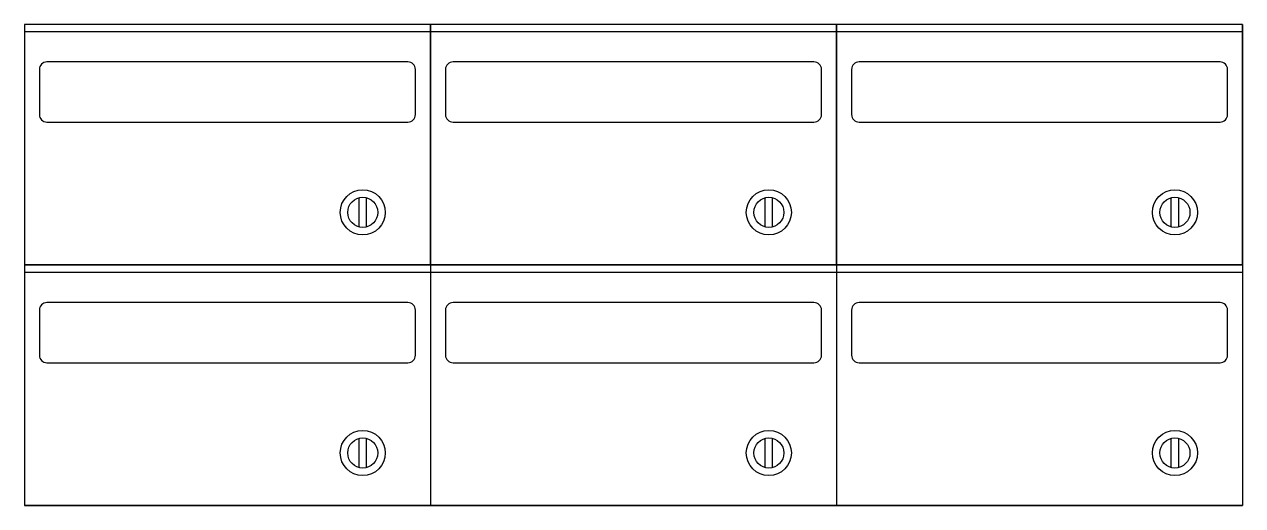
# Model space of a CAD drawing. Header units: millimetres. Extents: x 642 to 1452, y 1556 to 2230.
# Drawn here: x 642 to 1452, y 1556 to 1876 of the extents above; entities that cross this region are included whole.
import ezdxf

# ---------------------------------------------------------------- set-up
doc = ezdxf.new("R2010")
doc.units = ezdxf.units.MM

msp = doc.modelspace()

# ---------------------------------------------------------------- linework, layer by layer
for p, q in [((912.26, 1876.38), (642.26, 1876.38)), ((642.26, 1876.38), (642.26, 1716.38)), ((912.26, 1871.38), (642.26, 1871.38)), ((912.26, 1716.38), (912.26, 1876.38)), ((912.26, 1876.38), (912.26, 1716.38)), ((1182.26, 1876.38), (912.26, 1876.38)), ((1182.26, 1871.38), (912.26, 1871.38)), ((1182.26, 1716.38), (1182.26, 1876.38)), ((1182.26, 1876.38), (1182.26, 1716.38)), ((1452.26, 1876.38), (1182.26, 1876.38)), ((1452.26, 1871.38), (1182.26, 1871.38)), ((1452.26, 1716.38), (1452.26, 1876.38)), ((1452.26, 1876.38), (1452.26, 1716.38)), ((897.26, 1851.38), (657.26, 1851.38)), ((1167.26, 1851.38), (927.26, 1851.38)), ((1437.26, 1851.38), (1197.26, 1851.38)), ((652.26, 1846.38), (652.26, 1816.38)), ((902.26, 1816.38), (902.26, 1846.38)), ((922.26, 1846.38), (922.26, 1816.38)), ((1172.26, 1816.38), (1172.26, 1846.38)), ((1192.26, 1846.38), (1192.26, 1816.38)), ((1442.26, 1816.38), (1442.26, 1846.38)), ((657.26, 1811.38), (897.26, 1811.38)), ((927.26, 1811.38), (1167.26, 1811.38)), ((1197.26, 1811.38), (1437.26, 1811.38)), ((864.76, 1741.69), (864.76, 1761.06)), ((869.76, 1741.69), (869.76, 1761.06)), ((1134.76, 1741.69), (1134.76, 1761.06)), ((1139.76, 1741.69), (1139.76, 1761.06)), ((1404.76, 1741.69), (1404.76, 1761.06)), ((1409.76, 1741.69), (1409.76, 1761.06)), ((642.26, 1716.38), (912.26, 1716.38)), ((912.26, 1716.38), (642.26, 1716.38)), ((642.26, 1716.38), (642.26, 1556.38)), ((912.26, 1711.38), (642.26, 1711.38)), ((912.26, 1716.38), (1182.26, 1716.38)), ((1182.26, 1716.38), (912.26, 1716.38)), ((1182.26, 1716.38), (912.26, 1716.38)), ((912.26, 1716.38), (912.26, 1556.38)), ((1182.26, 1711.38), (912.26, 1711.38)), ((1182.26, 1716.38), (1452.26, 1716.38)), ((1452.26, 1716.38), (1182.26, 1716.38)), ((1182.26, 1716.38), (1182.26, 1556.38)), ((1452.26, 1711.38), (1182.26, 1711.38)), ((1452.26, 1716.38), (1452.26, 1556.38)), ((652.26, 1686.38), (652.26, 1656.38)), ((897.26, 1691.38), (657.26, 1691.38)), ((902.26, 1656.38), (902.26, 1686.38)), ((922.26, 1686.38), (922.26, 1656.38)), ((1167.26, 1691.38), (927.26, 1691.38)), ((1172.26, 1656.38), (1172.26, 1686.38)), ((1192.26, 1686.38), (1192.26, 1656.38)), ((1437.26, 1691.38), (1197.26, 1691.38)), ((1442.26, 1656.38), (1442.26, 1686.38)), ((657.26, 1651.38), (897.26, 1651.38)), ((927.26, 1651.38), (1167.26, 1651.38)), ((1197.26, 1651.38), (1437.26, 1651.38)), ((864.76, 1581.69), (864.76, 1601.06)), ((869.76, 1581.69), (869.76, 1601.06)), ((1134.76, 1581.69), (1134.76, 1601.06)), ((1139.76, 1581.69), (1139.76, 1601.06)), ((1404.76, 1581.69), (1404.76, 1601.06)), ((1409.76, 1581.69), (1409.76, 1601.06)), ((642.26, 1556.38), (912.26, 1556.38)), ((912.26, 1556.38), (642.26, 1556.38)), ((912.26, 1556.38), (1182.26, 1556.38)), ((1182.26, 1556.38), (912.26, 1556.38)), ((1182.26, 1556.38), (1452.26, 1556.38)), ((1452.26, 1556.38), (1182.26, 1556.38))]:
    msp.add_line(p, q)
for centre, radius in [((867.26, 1751.38), 15), ((1137.26, 1751.38), 15), ((1407.26, 1751.38), 15), ((867.26, 1751.38), 10), ((1137.26, 1751.38), 10), ((1407.26, 1751.38), 10), ((867.26, 1591.38), 15), ((1137.26, 1591.38), 15), ((1407.26, 1591.38), 15), ((867.26, 1591.38), 10), ((1137.26, 1591.38), 10), ((1407.26, 1591.38), 10)]:
    msp.add_circle(centre, radius)
for centre, start, end in [((657.26, 1846.38), 90, 180), ((897.26, 1846.38), 0, 90), ((927.26, 1846.38), 90, 180), ((1167.26, 1846.38), 0, 90), ((1197.26, 1846.38), 90, 180), ((1437.26, 1846.38), 0, 90), ((657.26, 1816.38), 180, 270), ((897.26, 1816.38), 270, 0), ((927.26, 1816.38), 180, 270), ((1167.26, 1816.38), 270, 0), ((1197.26, 1816.38), 180, 270), ((1437.26, 1816.38), 270, 0), ((657.26, 1686.38), 90, 180), ((897.26, 1686.38), 0, 90), ((927.26, 1686.38), 90, 180), ((1167.26, 1686.38), 0, 90), ((1197.26, 1686.38), 90, 180), ((1437.26, 1686.38), 0, 90), ((657.26, 1656.38), 180, 270), ((897.26, 1656.38), 270, 0), ((927.26, 1656.38), 180, 270), ((1167.26, 1656.38), 270, 0), ((1197.26, 1656.38), 180, 270), ((1437.26, 1656.38), 270, 0)]:
    msp.add_arc(centre, 5, start, end)

doc.saveas('drawing.dxf')
